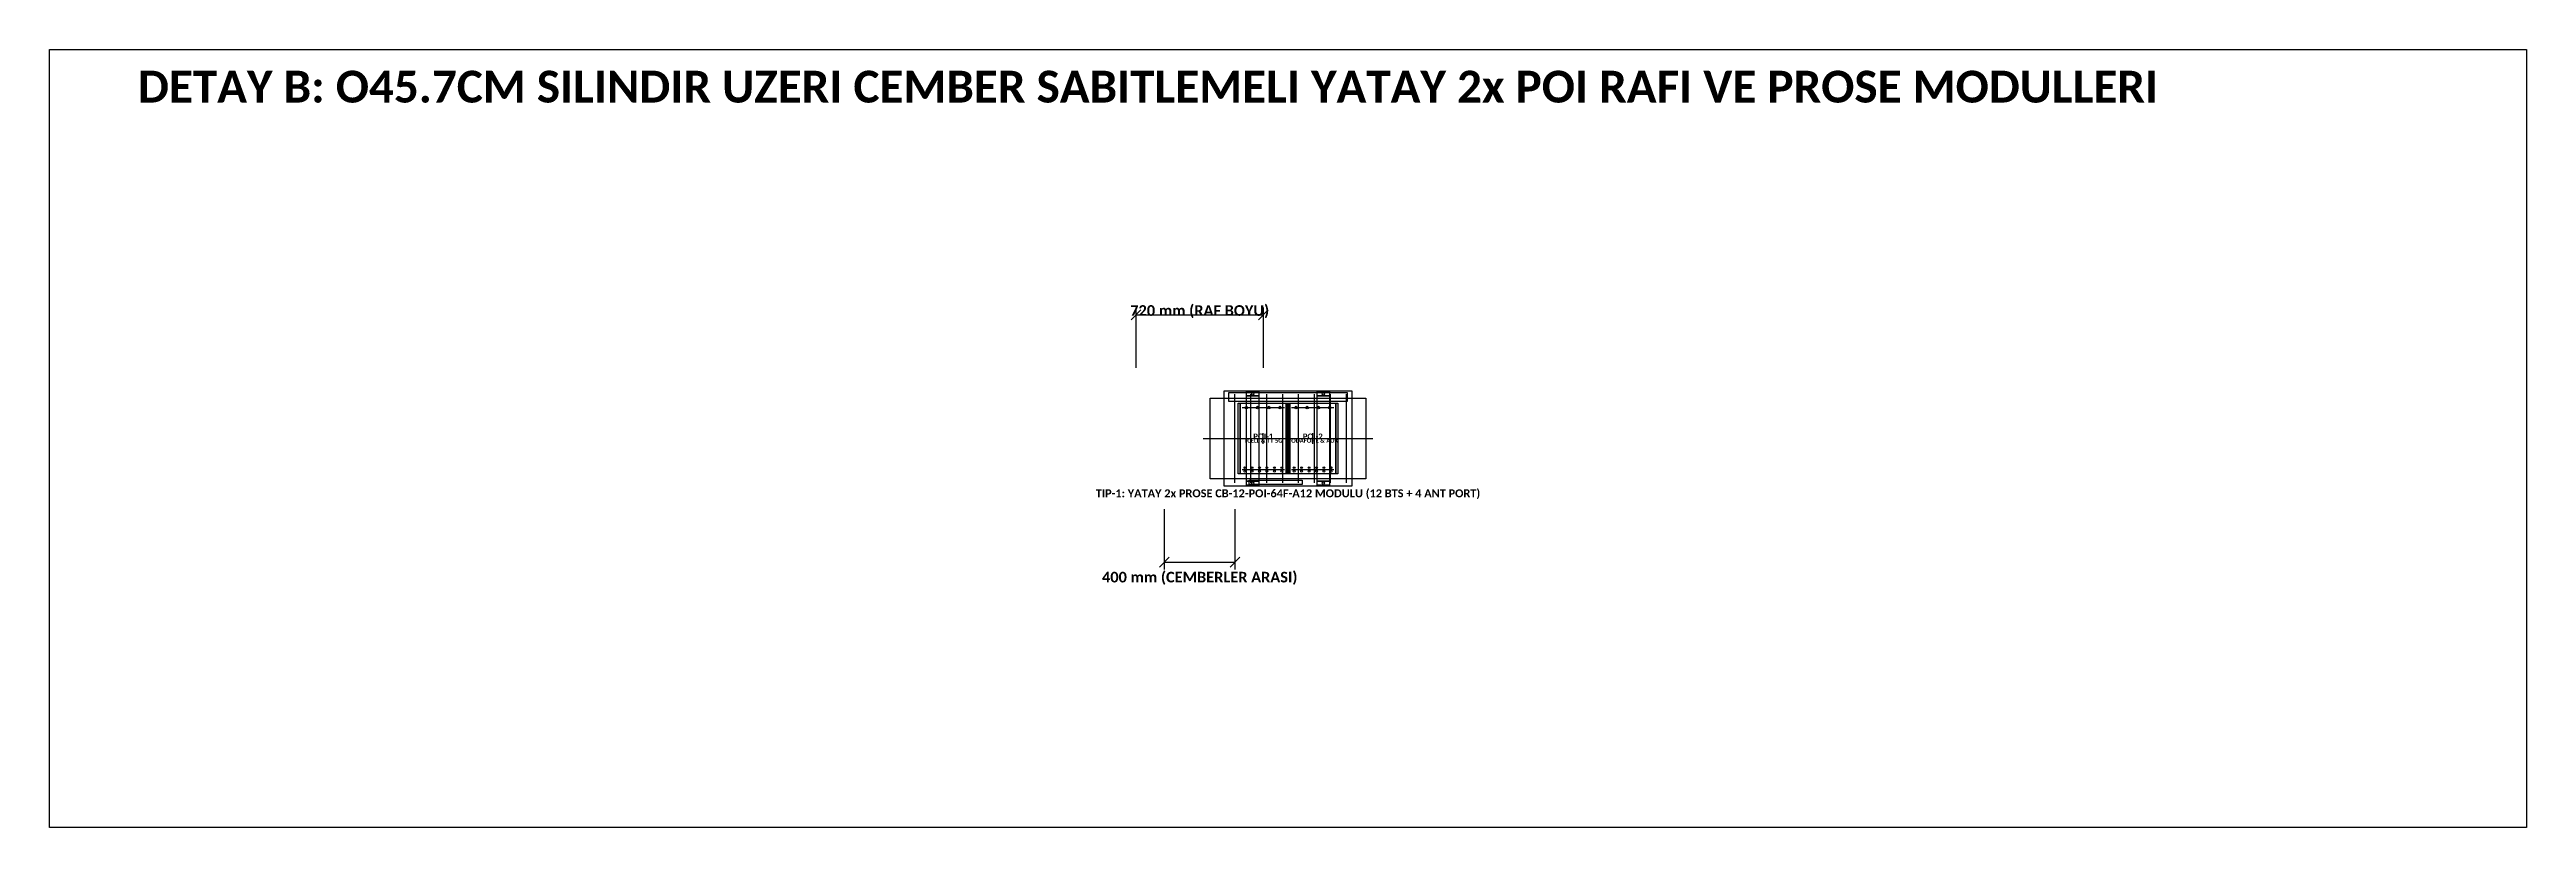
# Model space of a CAD drawing. Header units: metres. Extents: x -17.3 to 15, y -21.4 to 26.3.
# Drawn here: x 0 to 14, y 11.3 to 15.7 of the extents above; entities that cross this region are included whole.
import ezdxf
from ezdxf.enums import TextEntityAlignment as Align

# ---------------------------------------------------------------- set-up
doc = ezdxf.new("R2010")
doc.units = ezdxf.units.M
for name, color, linetype in [('EKP_POI_MODULLERI', 40, 'CONTINUOUS'), ('EKP_POI_TASIYICI_SASE', 30, 'CONTINUOUS'), ('METIN_BILGI', 7, 'CONTINUOUS'), ('MONTAJ_BORULARI', 2, 'CONTINUOUS'), ('OLCULER', 1, 'CONTINUOUS')]:
    doc.layers.add(name, color=color, linetype=linetype)
doc.styles.get("Standard").update_dxf_attribs({"font": 'calibrib.ttf'})

msp = doc.modelspace()

# ---------------------------------------------------------------- texts
at = {"layer": 'EKP_POI_MODULLERI'}
for s, height, p in [('TCELL & TT 5G', 0.024, (6.86, 13.488)), ('POI-1', 0.032, (6.86, 13.512)), ('VODAFONE & AUX', 0.024, (7.14, 13.488)), ('POI-2', 0.032, (7.14, 13.512))]:
    msp.add_text(s, height=height, dxfattribs=at).set_placement(p, align=Align.MIDDLE_CENTER)
at = {"layer": 'METIN_BILGI'}
msp.add_text('DETAY B: O45.7CM SILINDIR UZERI CEMBER SABITLEMELI YATAY 2x POI RAFI VE PROSE MODULLERI', height=0.18, dxfattribs=at).set_placement((0.5, 15.4))
msp.add_text('TIP-1: YATAY 2x PROSE CB-12-POI-64F-A12 MODULU (12 BTS + 4 ANT PORT)', height=0.045, dxfattribs=at).set_placement((7, 13.19), align=Align.MIDDLE_CENTER)
at = {"layer": 'OLCULER'}
for s, p in [('720 mm (RAF BOYU)', (6.501, 14.224)), ('400 mm (CEMBERLER ARASI)', (6.501, 12.716))]:
    msp.add_text(s, height=0.06, dxfattribs=at).set_placement(p, align=Align.MIDDLE_CENTER)

# ---------------------------------------------------------------- linework, layer by layer
at = {"layer": 'EKP_POI_MODULLERI'}
for p, q in [((6.74, 13.675), (6.98, 13.675)), ((7.02, 13.675), (7.26, 13.675)), ((6.83, 13.5), (6.89, 13.5)), ((6.86, 13.47), (6.86, 13.53)), ((7.11, 13.5), (7.17, 13.5)), ((7.14, 13.47), (7.14, 13.53)), ((6.74, 13.325), (6.98, 13.325)), ((7.02, 13.325), (7.26, 13.325))]:
    msp.add_line(p, q, dxfattribs=at)
for points in [[(6.718, 13.3), (6.718, 13.7), (6.73, 13.7), (6.73, 13.3)], [(6.73, 13.3), (6.73, 13.7), (6.99, 13.7), (6.99, 13.3)], [(6.99, 13.3), (6.99, 13.7), (7.002, 13.7), (7.002, 13.3)], [(6.998, 13.3), (6.998, 13.7), (7.01, 13.7), (7.01, 13.3)], [(7.01, 13.3), (7.01, 13.7), (7.27, 13.7), (7.27, 13.3)], [(7.27, 13.3), (7.27, 13.7), (7.282, 13.7), (7.282, 13.3)]]:
    msp.add_lwpolyline(points, close=True, dxfattribs=at)
for centre, radius in [((6.765, 13.675), 0.007), ((6.828, 13.675), 0.007), ((6.892, 13.675), 0.007), ((6.955, 13.675), 0.007), ((7.045, 13.675), 0.007), ((7.108, 13.675), 0.007), ((7.172, 13.675), 0.007), ((7.235, 13.675), 0.007), ((6.755, 13.335), 0.005), ((6.755, 13.315), 0.005), ((6.797, 13.335), 0.005), ((6.797, 13.315), 0.005), ((6.839, 13.335), 0.005), ((6.839, 13.315), 0.005), ((6.881, 13.335), 0.005), ((6.881, 13.315), 0.005), ((6.923, 13.335), 0.005), ((6.923, 13.315), 0.005), ((6.965, 13.335), 0.005), ((6.965, 13.315), 0.005), ((7.035, 13.335), 0.005), ((7.035, 13.315), 0.005), ((7.077, 13.335), 0.005), ((7.077, 13.315), 0.005), ((7.119, 13.335), 0.005), ((7.119, 13.315), 0.005), ((7.161, 13.335), 0.005), ((7.161, 13.315), 0.005), ((7.203, 13.335), 0.005), ((7.203, 13.315), 0.005), ((7.245, 13.335), 0.005), ((7.245, 13.315), 0.005)]:
    msp.add_circle(centre, radius, dxfattribs=at)
at = {"layer": 'EKP_POI_TASIYICI_SASE'}
for p, q in [((6.7, 13.25), (6.7, 13.75)), ((6.79, 13.25), (6.79, 13.75)), ((6.88, 13.25), (6.88, 13.75)), ((6.97, 13.25), (6.97, 13.75)), ((7.06, 13.25), (7.06, 13.75)), ((7.15, 13.25), (7.15, 13.75)), ((7.24, 13.25), (7.24, 13.75)), ((7.33, 13.25), (7.33, 13.75))]:
    msp.add_line(p, q, dxfattribs=at)
for points in [[(6.64, 13.23), (6.64, 13.77), (7.36, 13.77), (7.36, 13.23)], [(6.665, 13.71), (6.665, 13.76), (7.335, 13.76), (7.335, 13.71)], [(6.765, 13.741), (6.765, 13.764), (6.835, 13.764), (6.835, 13.741)], [(6.765, 13.259), (6.765, 13.741), (6.835, 13.741), (6.835, 13.259)], [(7.165, 13.741), (7.165, 13.764), (7.235, 13.764), (7.235, 13.741)], [(7.165, 13.259), (7.165, 13.741), (7.235, 13.741), (7.235, 13.259)], [(6.765, 13.236), (6.765, 13.259), (6.835, 13.259), (6.835, 13.236)], [(6.78, 13.24), (6.78, 13.265), (7.08, 13.265), (7.08, 13.24)], [(7.165, 13.236), (7.165, 13.259), (7.235, 13.259), (7.235, 13.236)]]:
    msp.add_lwpolyline(points, close=True, dxfattribs=at)
for centre in [(6.8, 13.752), (7.2, 13.752), (6.8, 13.248), (7.2, 13.248)]:
    msp.add_circle(centre, 0.006, dxfattribs=at)
at = {"layer": 'METIN_BILGI'}
msp.add_lwpolyline([(0, 11.3), (0, 15.7), (14, 15.7), (14, 11.3)], close=True, dxfattribs=at)
at = {"layer": 'MONTAJ_BORULARI'}
msp.add_line((6.52, 13.5), (7.48, 13.5), dxfattribs=at)
msp.add_lwpolyline([(6.56, 13.271), (6.56, 13.729), (7.44, 13.729), (7.44, 13.271)], close=True, dxfattribs=at)
at = {"layer": 'OLCULER'}
for p, q in [((6.113, 14.172), (6.168, 14.228)), ((6.141, 13.9), (6.141, 14.24)), ((6.141, 14.2), (6.861, 14.2)), ((6.833, 14.172), (6.888, 14.228)), ((6.861, 13.9), (6.861, 14.24)), ((6.301, 13.1), (6.301, 12.76)), ((6.7, 13.1), (6.7, 12.76)), ((6.273, 12.772), (6.329, 12.828)), ((6.301, 12.8), (6.7, 12.8)), ((6.673, 12.772), (6.728, 12.828))]:
    msp.add_line(p, q, dxfattribs=at)

msp.set_redraw_order([(e.dxf.handle, doc.entitydb.next_handle()) for e in msp.query("TEXT MTEXT ATTDEF DIMENSION ARC_DIMENSION")])  # texts and dimensions are drawn at this point

doc.saveas('drawing.dxf')
